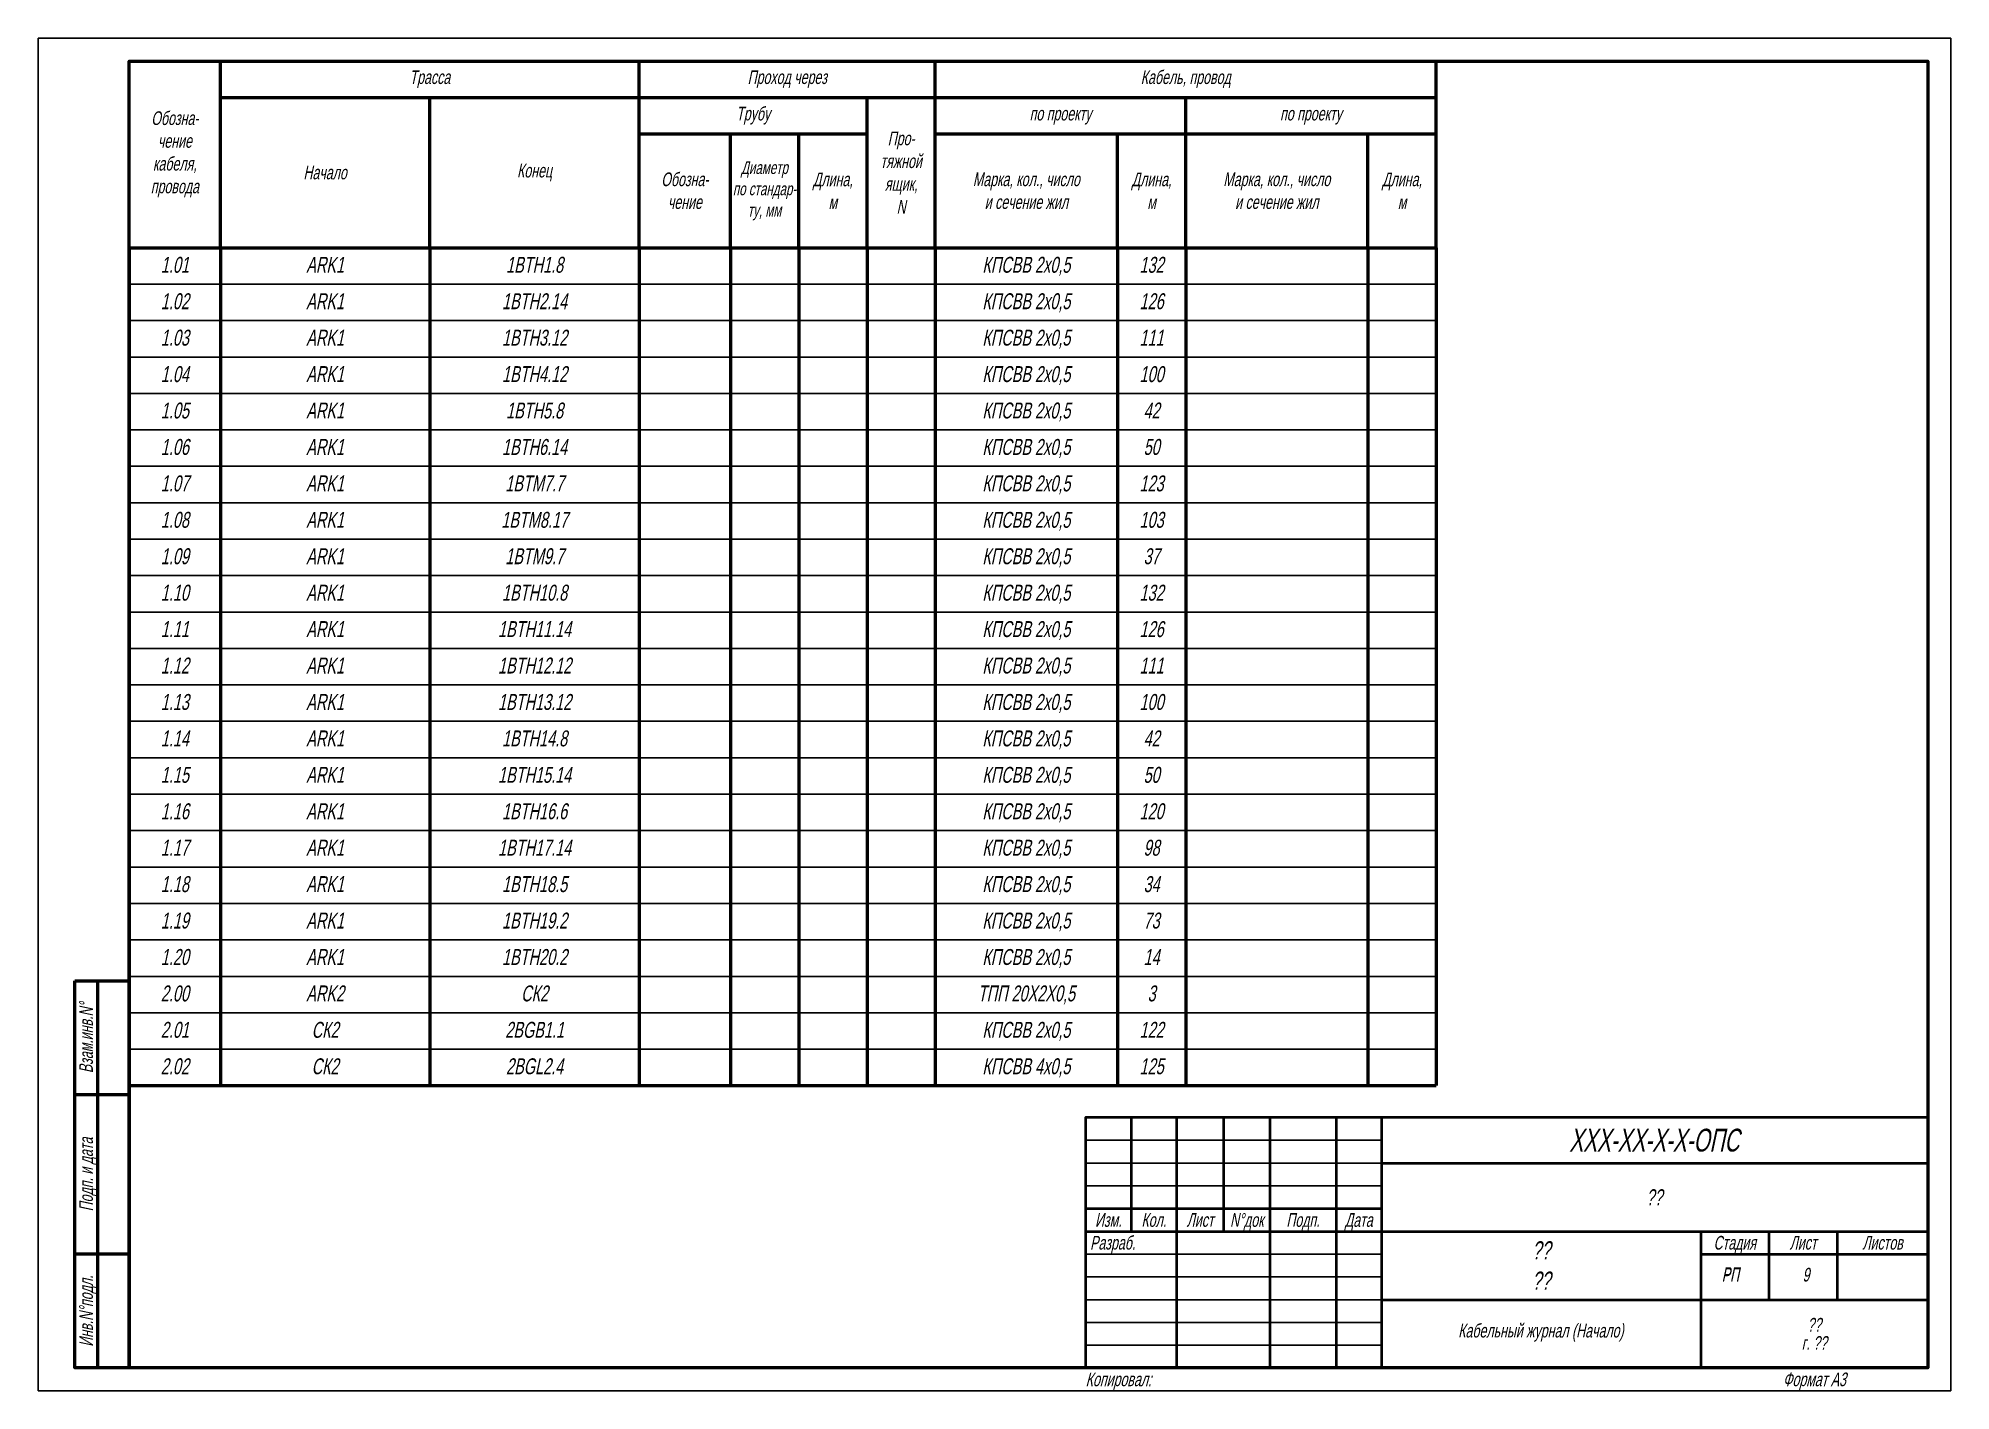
# Model space of a CAD drawing. Extents: x 0 to 1720, y -2086 to 3873.
# Drawn here: x 0 to 420, y 1192 to 1489 of the extents above; entities that cross this region are included whole.
import ezdxf
from ezdxf.enums import TextEntityAlignment as Align

# ---------------------------------------------------------------- set-up
doc = ezdxf.new("R2010")
doc.units = 0
doc.layers.add('FORMAT', color=134, linetype='Continuous')
doc.layers.add('TEXT', color=4, linetype='Continuous')
doc.layers.add('TABLE', color=7, linetype='Continuous', lineweight=50)
doc.styles.add('R2_5', font='arial.ttf', dxfattribs={"width": 0.65, "oblique": 12, "height": 2.5})

msp = doc.modelspace()

# ---------------------------------------------------------------- texts
at = {"char_height": 3.5, "attachment_point": 2, "line_spacing_factor": 1.371429, "style": 'R2_5'}
for s, insert, width in [('1.01', (30, 1441), 18), ('ARK1', (63, 1441), 44), ('1BTH1.8', (109, 1441), 45), ('КПСВВ 2х0,5', (217, 1441), 38), ('132', (244.5, 1441), 13), ('1.02', (30, 1433), 18), ('ARK1', (63, 1433), 44), ('1BTH2.14', (109, 1433), 45), ('КПСВВ 2х0,5', (217, 1433), 38), ('126', (244.5, 1433), 13), ('1.03', (30, 1425), 18), ('ARK1', (63, 1425), 44), ('1BTH3.12', (109, 1425), 45), ('КПСВВ 2х0,5', (217, 1425), 38), ('111', (244.5, 1425), 13), ('1.04', (30, 1417), 18), ('ARK1', (63, 1417), 44), ('1BTH4.12', (109, 1417), 45), ('КПСВВ 2х0,5', (217, 1417), 38), ('100', (244.5, 1417), 13), ('1.05', (30, 1409), 18), ('ARK1', (63, 1409), 44), ('1BTH5.8', (109, 1409), 45), ('КПСВВ 2х0,5', (217, 1409), 38), ('42', (244.5, 1409), 13), ('1.06', (30, 1401), 18), ('ARK1', (63, 1401), 44), ('1BTH6.14', (109, 1401), 45), ('КПСВВ 2х0,5', (217, 1401), 38), ('50', (244.5, 1401), 13), ('1.07', (30, 1393), 18), ('ARK1', (63, 1393), 44), ('1BTM7.7', (109, 1393), 45), ('КПСВВ 2х0,5', (217, 1393), 38), ('123', (244.5, 1393), 13), ('1.08', (30, 1385), 18), ('ARK1', (63, 1385), 44), ('1BTM8.17', (109, 1385), 45), ('КПСВВ 2х0,5', (217, 1385), 38), ('103', (244.5, 1385), 13), ('1.09', (30, 1377), 18), ('ARK1', (63, 1377), 44), ('1BTM9.7', (109, 1377), 45), ('КПСВВ 2х0,5', (217, 1377), 38), ('37', (244.5, 1377), 13), ('1.10', (30, 1369), 18), ('ARK1', (63, 1369), 44), ('1BTH10.8', (109, 1369), 45), ('КПСВВ 2х0,5', (217, 1369), 38), ('132', (244.5, 1369), 13), ('1.11', (30, 1361), 18), ('ARK1', (63, 1361), 44), ('1BTH11.14', (109, 1361), 45), ('КПСВВ 2х0,5', (217, 1361), 38), ('126', (244.5, 1361), 13), ('1.12', (30, 1353), 18), ('ARK1', (63, 1353), 44), ('1BTH12.12', (109, 1353), 45), ('КПСВВ 2х0,5', (217, 1353), 38), ('111', (244.5, 1353), 13), ('1.13', (30, 1345), 18), ('ARK1', (63, 1345), 44), ('1BTH13.12', (109, 1345), 45), ('КПСВВ 2х0,5', (217, 1345), 38), ('100', (244.5, 1345), 13), ('1.14', (30, 1337), 18), ('ARK1', (63, 1337), 44), ('1BTH14.8', (109, 1337), 45), ('КПСВВ 2х0,5', (217, 1337), 38), ('42', (244.5, 1337), 13), ('1.15', (30, 1329), 18), ('ARK1', (63, 1329), 44), ('1BTH15.14', (109, 1329), 45), ('КПСВВ 2х0,5', (217, 1329), 38), ('50', (244.5, 1329), 13), ('1.16', (30, 1321), 18), ('ARK1', (63, 1321), 44), ('1BTH16.6', (109, 1321), 45), ('КПСВВ 2х0,5', (217, 1321), 38), ('120', (244.5, 1321), 13), ('1.17', (30, 1313), 18), ('ARK1', (63, 1313), 44), ('1BTH17.14', (109, 1313), 45), ('КПСВВ 2х0,5', (217, 1313), 38), ('98', (244.5, 1313), 13), ('1.18', (30, 1305), 18), ('ARK1', (63, 1305), 44), ('1BTH18.5', (109, 1305), 45), ('КПСВВ 2х0,5', (217, 1305), 38), ('34', (244.5, 1305), 13), ('1.19', (30, 1297), 18), ('ARK1', (63, 1297), 44), ('1BTH19.2', (109, 1297), 45), ('КПСВВ 2х0,5', (217, 1297), 38), ('73', (244.5, 1297), 13), ('1.20', (30, 1289), 18), ('ARK1', (63, 1289), 44), ('1BTH20.2', (109, 1289), 45), ('КПСВВ 2х0,5', (217, 1289), 38), ('14', (244.5, 1289), 13), ('2.00', (30, 1281), 18), ('ARK2', (63, 1281), 44), ('СК2', (109, 1281), 45), ('ТПП 20Х2Х0,5', (217, 1281), 38), ('3', (244.5, 1281), 13), ('2.01', (30, 1273), 18), ('СК2', (63, 1273), 44), ('2BGB1.1', (109, 1273), 45), ('КПСВВ 2х0,5', (217, 1273), 38), ('122', (244.5, 1273), 13), ('2.02', (30, 1265), 18), ('СК2', (63, 1265), 44), ('2BGL2.4', (109, 1265), 45), ('КПСВВ 4х0,5', (217, 1265), 38), ('125', (244.5, 1265), 13)]:
    msp.add_mtext(s, dxfattribs=dict(at, insert=insert, width=width))
at = {"layer": 'FORMAT', "style": 'R2_5', "oblique": 12, "width": 0.65}
for s, p in [('Изм.', (235, 1228)), ('Кол.', (245, 1228)), ('Лист', (255.16, 1228)), ('N%%dдок', (265.41, 1228)), ('Подп.', (277.75, 1228)), ('Дата', (290, 1228))]:
    msp.add_text(s, height=3, dxfattribs=at).set_placement(p, align=Align.CENTER)
msp.add_text('Разраб.', height=3, dxfattribs=at).set_placement((231, 1223))
at = {"layer": 'FORMAT', "style": 'R2_5', "width": 0.65}
for s, oblique, p in [('Стадия', 12, (372.58, 1224.5)), ('Лист', 12, (387.58, 1224.5)), ('Листов', 12, (405.04, 1224.5)), ('Формат А3', 15, (390.04, 1194.5))]:
    msp.add_text(s, height=3, dxfattribs=dict(at, oblique=oblique)).set_placement(p, align=Align.MIDDLE_CENTER)
at = {"layer": 'FORMAT', "style": 'R2_5', "oblique": 15, "width": 0.65}
msp.add_text('Копировал:', height=3, dxfattribs=at).set_placement((230, 1194.5), align=Align.MIDDLE_LEFT)
at = {"layer": 'FORMAT', "attachment_point": 5, "style": 'R2_5'}
for s, insert, char_height, width in [('Трасса', (86, 1480), 3, 46), ('Проход через', (164.5, 1480), 3, 46), ('Кабель, провод', (252, 1480), 3, 46), ('Обозна-\\Pчение\\Pкабеля,\\Pпровода', (30, 1463.5), 3, 20), ('Трубу', (157, 1472), 3, 46), ('по проекту', (224.5, 1472), 3, 46), ('по проекту', (279.5, 1472), 3, 46), ('Про-\\Pтяжной\\Pящик,\\PN', (189.5, 1459.5), 3, 15), ('Диаметр\\Pпо стандар- \\Pту, мм', (159.5, 1455.5), 2.8, 15), ('Начало', (63, 1459.5), 3, 46), ('Конец', (109, 1459.5), 3, 46), ('Обозна-\\Pчение', (142, 1455.5), 3, 15), ('Длина,\\Pм', (174.5, 1455.5), 3, 15), ('Марка, кол., число\\Pи сечение жил', (217, 1455.5), 3, 46), ('Длина,\\Pм', (244.5, 1455.5), 3, 46), ('Марка, кол., число\\Pи сечение жил', (272, 1455.5), 3, 46), ('Длина,\\Pм', (299.5, 1455.5), 3, 46)]:
    msp.add_mtext(s, dxfattribs=dict(at, insert=insert, char_height=char_height, width=width))
at = {"layer": 'FORMAT', "insert": (390.04, 1204.5), "char_height": 3, "width": 48.2605, "attachment_point": 5, "line_spacing_factor": 0.8, "style": 'R2_5'}
msp.add_mtext('??\\Pг. ??', dxfattribs=at)
at = {"layer": 'TEXT', "style": 'R2_5', "oblique": 12, "width": 0.65}
for s, p in [('Взам.инв.N%%d', (10.5, 1269.5)), ('Подп. и дата', (10.5, 1239.5)), ('Инв.N%%dподл.', (10.5, 1209.5))]:
    msp.add_text(s, height=3, rotation=90, dxfattribs=at).set_placement(p, align=Align.MIDDLE_CENTER)
for s, p in [('РП', (371.63, 1217.62)), ('РП', (371.63, 1217.49)), ('9', (388.22, 1217.49))]:
    msp.add_text(s, height=3, dxfattribs=at).set_placement(p, align=Align.MIDDLE_CENTER)
at = {"layer": 'TEXT', "attachment_point": 5, "style": 'R2_5'}
for s, insert, char_height, width, line_spacing_factor in [('XXX-XX-X-X-ОПС', (354.9, 1247), 5, 120, 0.800004), ('Кабельный журнал (Начало)', (330, 1204.75), 3, 70, 0.8)]:
    msp.add_mtext(s, dxfattribs=dict(at, insert=insert, char_height=char_height, width=width, line_spacing_factor=line_spacing_factor))
for s, insert, char_height, width in [('??', (354.9, 1234.5), 3.5, 120), ('??\\P??', (330.05, 1219.5), 4, 70)]:
    msp.add_mtext(s, dxfattribs=dict(at, insert=insert, char_height=char_height, width=width))

# ---------------------------------------------------------------- linework, layer by layer
for p, q in [((20, 1435), (307, 1435)), ((20, 1427), (307, 1427)), ((20, 1419), (307, 1419)), ((20, 1411), (307, 1411)), ((20, 1403), (307, 1403)), ((20, 1395), (307, 1395)), ((20, 1387), (307, 1387)), ((20, 1379), (307, 1379)), ((20, 1371), (307, 1371)), ((20, 1363), (307, 1363)), ((20, 1355), (307, 1355)), ((20, 1347), (307, 1347)), ((20, 1339), (307, 1339)), ((20, 1331), (307, 1331)), ((20, 1323), (307, 1323)), ((20, 1315), (307, 1315)), ((20, 1307), (307, 1307)), ((20, 1299), (307, 1299)), ((20, 1291), (307, 1291)), ((20, 1283), (307, 1283)), ((20, 1275), (307, 1275)), ((20, 1267), (307, 1267))]:
    msp.add_line(p, q)
at = {"layer": 'FORMAT', "lineweight": 50}
for p, q in [((13, 1282), (13, 1197)), ((20, 1257), (8, 1257)), ((20, 1222), (8, 1222))]:
    msp.add_line(p, q, dxfattribs=at)
at = {"layer": 'FORMAT', "lineweight": 40}
for p, q in [((240, 1252), (240, 1227)), ((250, 1252), (250, 1197)), ((260.31, 1252), (260.31, 1227)), ((270.5, 1252), (270.5, 1197)), ((285, 1252), (285, 1197)), ((295, 1252), (295, 1197)), ((295, 1242), (415, 1242)), ((230, 1232), (295, 1232)), ((230, 1227), (415, 1227)), ((365.08, 1227), (365.08, 1197)), ((380.08, 1227), (380.08, 1212)), ((395.08, 1227), (395.08, 1212)), ((365.08, 1222), (415, 1222)), ((295, 1212), (415, 1212))]:
    msp.add_line(p, q, dxfattribs=at)
at = {"layer": 'FORMAT', "lineweight": -3}
for p, q in [((230, 1247), (295, 1247)), ((295, 1242), (230, 1242)), ((230, 1237), (295, 1237)), ((230, 1222), (295, 1222)), ((230, 1217), (295, 1217)), ((295, 1212), (230, 1212)), ((230, 1207), (295, 1207)), ((230, 1202), (295, 1202))]:
    msp.add_line(p, q, dxfattribs=at)
at = {"layer": 'FORMAT'}
msp.add_lwpolyline([(0, 1489), (420, 1489), (420, 1192), (0, 1192)], close=True, dxfattribs=at)
at = {"layer": 'FORMAT', "lineweight": 50}
for points in [[(20, 1197), (20, 1484), (415, 1484), (415, 1197)], [(8, 1282), (20, 1282), (20, 1197), (8, 1197)]]:
    msp.add_lwpolyline(points, close=True, dxfattribs=at)
at = {"layer": 'FORMAT', "lineweight": 40}
msp.add_lwpolyline([(230, 1197), (415, 1197), (415, 1252), (230, 1252)], close=True, dxfattribs=at)
at = {"layer": 'TABLE'}
for p, q in [((20, 1484), (307, 1484)), ((20, 1443), (20, 1484)), ((40, 1443), (40, 1484)), ((132, 1443), (132, 1484)), ((197, 1443), (197, 1484)), ((307, 1443), (307, 1484)), ((40, 1476), (307, 1476)), ((86, 1443), (86, 1476)), ((182, 1443), (182, 1476)), ((252, 1443), (252, 1476)), ((132, 1468), (182, 1468)), ((152, 1443), (152, 1468)), ((167, 1443), (167, 1468)), ((197, 1468), (307, 1468)), ((237, 1443), (237, 1468)), ((292, 1443), (292, 1468)), ((20, 1443), (307, 1443)), ((20, 1443), (20, 1259)), ((40, 1443), (40, 1259)), ((86, 1443), (86, 1259)), ((132, 1443), (132, 1259)), ((152, 1443), (152, 1259)), ((167, 1443), (167, 1259)), ((182, 1443), (182, 1259)), ((197, 1443), (197, 1259)), ((237, 1443), (237, 1259)), ((252, 1443), (252, 1259)), ((292, 1443), (292, 1259)), ((307, 1443), (307, 1259)), ((20, 1259), (307, 1259))]:
    msp.add_line(p, q, dxfattribs=at)

msp.set_redraw_order([(e.dxf.handle, doc.entitydb.next_handle()) for e in msp.query("TEXT MTEXT ATTDEF DIMENSION ARC_DIMENSION")])  # texts and dimensions are drawn at this point

doc.saveas('drawing.dxf')
